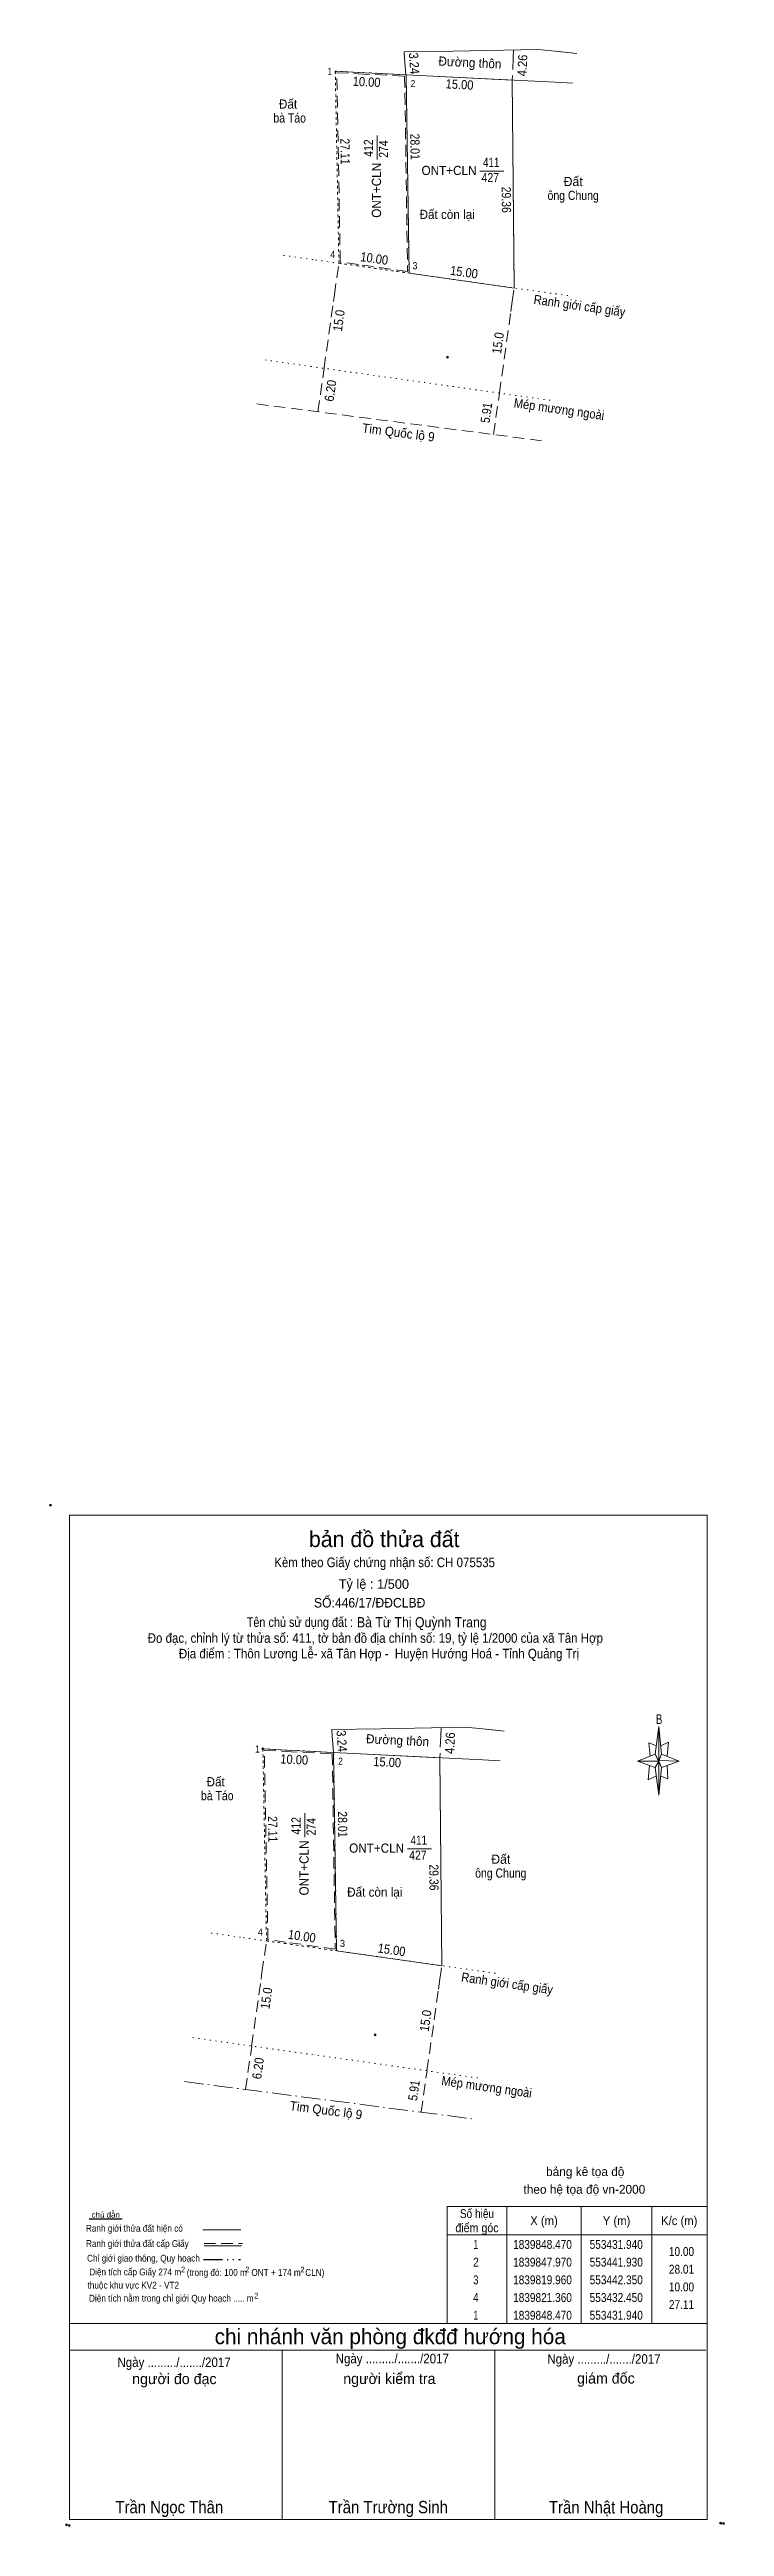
# Model space of a CAD drawing. Header units: metres. Extents: x 552853 to 553796, y 1839502 to 1839983.
# Drawn here: x 553391.6 to 553486.9, y 1839501.8 to 1839851.5 of the extents above; entities that cross this region are included whole.
import ezdxf
from ezdxf.enums import TextEntityAlignment as Align

# ---------------------------------------------------------------- set-up
doc = ezdxf.new("R2010")
doc.units = ezdxf.units.M
doc.header["$LTSCALE"] = 0.54
doc.header["$PDMODE"] = 32
doc.header["$PDSIZE"] = 0.27
for name, pattern in [('DASH_DOUBLE_DOT', [9.2, 5, -1.2, 0.3, -1.2, 0.3, -1.2]), ('DOT_DASHED', [7.7, 5, -1.2, 0.3, -1.2]), ('DOTTED', [1.5, 0.3, -1.2]), ('MEDIUM_DASHED', [4.5, 3, -1.5])]:
    doc.linetypes.add(name, pattern=pattern)
for name, color, linetype, lineweight in [('1', 7, 'DOTTED', 13), ('10', 7, 'Continuous', 13), ('16', 7, 'Continuous', 25), ('22', 7, 'MEDIUM_DASHED', 13), ('23', 7, 'Continuous', 13), ('4', 7, 'Continuous', 13), ('5', 7, 'Continuous', 13), ('63', 7, 'Continuous', 13)]:
    doc.layers.add(name, color=color, linetype=linetype, lineweight=lineweight)
doc.layers.add('34', color=7, linetype='Continuous')

msp = doc.modelspace()

# ---------------------------------------------------------------- texts
at = {"layer": '1'}
for s, rotation, width, p in [('3.24', 274.249, 0.9, (553442.4323, 1839849.5282)), ('4.26', 87.171, 0.9, (553458.9938, 1839849.2529)), ('Đường thôn', 357.134, 0.95, (553450.9175, 1839849.0464)), ('412', 90, 0.85, (553437.27, 1839837.615)), ('274', 90, 0.85, (553439.4, 1839837.48)), ('ONT+CLN', 90, 0.95, (553438.4, 1839831.655)), ('Ranh giới cấp giấy', 351.953, 0.9, (553466.329, 1839814.7239)), ('15.0', 81.946, 0.9, (553433.0785, 1839813.1739)), ('15.0', 81.946, 0.9, (553455.5485, 1839809.9939)), ('6.20', 81.935, 0.9, (553431.8987, 1839803.2738)), ('Mép mương ngoài', 351.942, 0.9, (553463.4439, 1839800.1174)), ('Tim Quốc lộ 9', 352.624, 0.95, (553440.7715, 1839796.8164)), ('5.91', 81.925, 0.85, (553453.9084, 1839800.1587))]:
    msp.add_text(s, height=1.3, rotation=rotation, dxfattribs=dict(at, width=width)).set_placement(p, align=Align.CENTER)
for s, width, p in [('Đất ', 0.95, (553425.505, 1839843.18)), ('bà Táo', 0.85, (553425.5, 1839841.22)), ('ONT+CLN', 0.95, (553447.995, 1839833.81)), ('427', 0.85, (553453.825, 1839832.81)), ('411', 0.8, (553453.945, 1839834.94)), ('ông Chung', 0.85, (553465.52, 1839830.29)), ('Đất còn lại', 0.95, (553447.735, 1839827.6))]:
    msp.add_text(s, height=1.3, dxfattribs=dict(at, width=width)).set_placement(p, align=Align.CENTER)
msp.add_text('Đất', height=1.3, dxfattribs=at).set_placement((553465.52, 1839832.25), align=Align.CENTER)
at = {"layer": '16', "width": 0.8}
for p in [(553410.45, 1839537.7), (553419.53, 1839537.68), (553427.31, 1839537.68), (553420.79, 1839534)]:
    msp.add_text('2', height=0.8, dxfattribs=at).set_placement(p, align=Align.CENTER)
at = {"layer": '34', "width": 0.9}
msp.add_text('Bà Từ Thị Quỳnh Trang', height=1.44, dxfattribs=at).set_placement((553435, 1839628.76))
at = {"layer": '4'}
for s, rotation, width, p in [('3.24', 274.249, 0.9, (553432.2123, 1839612.6582)), ('Đường thôn', 357.134, 0.95, (553440.6975, 1839612.1764)), ('4.26', 87.171, 0.9, (553448.7738, 1839612.3829)), ('10.00', 357.135, 0.9, (553426.1125, 1839609.4538)), ('15.00', 357.134, 0.9, (553439.2325, 1839609.0837)), ('28.01', 270.859, 0.85, (553432.3273, 1839600.9297)), ('27.11', 271.078, 0.85, (553422.4644, 1839600.2522)), ('412', 90, 0.85, (553427.05, 1839600.745)), ('274', 90, 0.85, (553429.18, 1839600.61)), ('ONT+CLN', 90, 0.95, (553428.18, 1839594.785)), ('29.36', 270.566, 0.85, (553445.2187, 1839593.4414)), ('10.00', 351.951, 0.9, (553427.134, 1839584.5223)), ('15.00', 351.951, 0.9, (553439.804, 1839582.5923)), ('15.0', 81.946, 0.9, (553422.8585, 1839576.3039)), ('Ranh giới cấp giấy', 351.953, 0.9, (553456.109, 1839577.8539)), ('15.0', 81.946, 0.9, (553445.3285, 1839573.1239)), ('6.20', 81.935, 0.9, (553421.6787, 1839566.4038)), ('5.91', 81.925, 0.85, (553443.6884, 1839563.2887)), ('Mép mương ngoài', 351.942, 0.9, (553453.2239, 1839563.2474)), ('Tim Quốc lộ 9', 352.624, 0.95, (553430.5515, 1839559.9464))]:
    msp.add_text(s, height=1.3, rotation=rotation, dxfattribs=dict(at, width=width)).set_placement(p, align=Align.CENTER)
for s, width, p in [(' 1', 0.9, (553421.29, 1839611.09)), (' 2', 0.9, (553433.01, 1839609.36)), (' 4', 0.95, (553421.72, 1839585.24)), (' 3', 0.95, (553433.31, 1839583.64))]:
    msp.add_text(s, height=1, dxfattribs=dict(at, width=width)).set_placement(p, align=Align.RIGHT)
for s, width, p in [('Đất ', 0.95, (553415.285, 1839606.31)), ('bà Táo', 0.85, (553415.28, 1839604.35)), ('411', 0.8, (553443.725, 1839598.07)), ('ONT+CLN', 0.95, (553437.775, 1839596.94)), ('427', 0.85, (553443.605, 1839595.94)), ('Đất còn lại', 0.95, (553437.515, 1839590.73)), ('ông Chung', 0.85, (553455.3, 1839593.42))]:
    msp.add_text(s, height=1.3, dxfattribs=dict(at, width=width)).set_placement(p, align=Align.CENTER)
msp.add_text('Đất', height=1.3, dxfattribs=at).set_placement((553455.3, 1839595.38), align=Align.CENTER)
at = {"layer": '5'}
for s, height, p in [('bản đồ thửa đất', 2.25, (553438.845, 1839640.09)), ('Tỷ lệ : 1/500', 1.35, (553437.385, 1839634.2)), ('theo hệ tọa độ vn-2000', 1.25, (553467.1, 1839548.79)), ('bảng kê tọa độ', 1.25, (553467.225, 1839551.29)), ('chi nhánh văn phòng đkđđ hướng hóa', 2.187, (553439.695, 1839527.55)), ('người đo đạc', 1.5, (553409.225, 1839521.91)), ('người kiểm tra', 1.5, (553439.575, 1839521.93)), ('giám đốc', 1.5, (553470.135, 1839521.99))]:
    msp.add_text(s, height=height, dxfattribs=at).set_placement(p, align=Align.CENTER)
for s, height, width, p in [('Kèm theo Giấy chứng nhận số: CH 075535', 1.35, 0.9, (553438.905, 1839637.26)), ('Tên chủ sử dụng đất :', 1.35, 0.85, (553426.945, 1839628.82)), ('SỐ:446/17/ĐĐCLBĐ', 1.35, 0.95, (553436.795, 1839631.56)), (' Đo đạc, chỉnh lý từ thửa số: 411, tờ bản đồ địa chính số: 19, tỷ lệ 1/2000 của xã Tân Hợp', 1.35, 0.9, (553437.37, 1839626.58)), ('Địa điểm : Thôn Lương Lễ- xã Tân Hợp -  Huyện Hướng Hoá - Tỉnh Quảng Trị ', 1.35, 0.9, (553438.33, 1839624.38)), ('B', 1.378, 0.75, (553477.65, 1839615.11)), ('chú dẫn', 0.7999, 1.05, (553399.54, 1839545.43)), ('Ranh giới thửa đất hiện có ', 0.96, 0.9, (553403.745, 1839543.43)), ('Ranh giới thửa đất cấp Giấy', 0.96, 0.9, (553404, 1839541.28)), ('Chỉ giới giao thông, Quy hoạch', 0.96, 0.9, (553404.86, 1839539.21)), ('thuộc khu vực KV2 - VT2', 0.96, 0.9, (553403.43, 1839535.4)), ('Diện tích cấp Giấy 274 m', 0.96, 0.9, (553403.69, 1839537.27)), ('(trong đó: 100 m  ONT + 174 m  CLN)', 0.96, 0.9, (553420.685, 1839537.2)), ('Diện tích nằm trong chỉ giới Quy hoạch ..... m', 0.96, 0.9, (553408.795, 1839533.56)), ('Ngày ........./......./2017', 1.35, 0.9, (553409.185, 1839524.32)), ('Ngày ........./......./2017', 1.35, 0.9, (553439.985, 1839524.85)), ('Ngày ........./......./2017', 1.35, 0.9, (553469.865, 1839524.79)), ('Trần Ngọc Thân', 1.75, 0.9, (553408.51, 1839503.67)), ('Trần Trường Sinh', 1.75, 0.9, (553439.42, 1839503.67)), ('Trần Nhật Hoàng', 1.75, 0.9, (553470.175, 1839503.65))]:
    msp.add_text(s, height=height, dxfattribs=dict(at, width=width)).set_placement(p, align=Align.CENTER)
at = {"layer": '63'}
for s, height, width, p in [(' 1', 1, 0.9, (553431.51, 1839847.96)), (' 2', 1, 0.9, (553443.23, 1839846.23)), (' 4', 1, 0.95, (553431.94, 1839822.11)), (' 3', 1, 0.95, (553443.53, 1839820.51)), ('10.00', 1.25, 0.85, (553482.59, 1839540.01)), ('28.01', 1.25, 0.85, (553482.59, 1839537.51)), ('10.00', 1.25, 0.85, (553482.59, 1839535.01)), ('27.11', 1.25, 0.85, (553482.59, 1839532.51))]:
    msp.add_text(s, height=height, dxfattribs=dict(at, width=width)).set_placement(p, align=Align.RIGHT)
for s, rotation, width, p in [('10.00', 357.135, 0.9, (553436.3325, 1839846.3238)), ('15.00', 357.134, 0.9, (553449.4525, 1839845.9537)), ('27.11', 271.078, 0.85, (553432.6844, 1839837.1222)), ('28.01', 270.859, 0.85, (553442.5473, 1839837.7997)), ('29.36', 270.566, 0.85, (553455.4387, 1839830.3114)), ('10.00', 351.951, 0.9, (553437.354, 1839821.3923)), ('15.00', 351.951, 0.9, (553450.024, 1839819.4623))]:
    msp.add_text(s, height=1.3, rotation=rotation, dxfattribs=dict(at, width=width)).set_placement(p, align=Align.CENTER)
for s, width, p in [('Số hiệu', 0.85, (553451.94, 1839545.36)), ('điểm góc', 0.9, (553451.94, 1839543.36)), ('X (m)', 0.95, (553461.4, 1839544.36)), ('Y (m)', 0.95, (553471.645, 1839544.36)), ('K/c (m)', 0.95, (553480.495, 1839544.36)), (' 2', 0.85, (553451.595, 1839538.51)), (' 1', 0.75, (553451.6, 1839541.01)), ('1839848.470', 0.85, (553461.19, 1839541.01)), ('1839847.970', 0.85, (553461.19, 1839538.51)), ('553431.940', 0.85, (553471.6, 1839541.01)), ('553441.930', 0.85, (553471.6, 1839538.51)), (' 3', 0.8, (553451.595, 1839536.01)), ('1839819.960', 0.85, (553461.19, 1839536.01)), ('553442.350', 0.85, (553471.6, 1839536.01)), (' 4', 0.85, (553451.59, 1839533.51)), ('1839821.360', 0.85, (553461.19, 1839533.51)), ('553432.450', 0.85, (553471.6, 1839533.51)), (' 1', 0.75, (553451.6, 1839531.01)), ('1839848.470', 0.85, (553461.19, 1839531.01)), ('553431.940', 0.85, (553471.6, 1839531.01))]:
    msp.add_text(s, height=1.25, dxfattribs=dict(at, width=width)).set_placement(p, align=Align.CENTER)

# ---------------------------------------------------------------- linework, layer by layer
at = {"layer": '1'}
for p, q in [((553431.94, 1839848.47), (553432.45, 1839821.36)), ((553441.93, 1839847.97), (553442.35, 1839819.96)), ((553456.91, 1839847.22), (553457.2, 1839817.86)), ((553424.62, 1839822.47), (553429.17, 1839821.83)), ((553429.17, 1839821.83), (553432.45, 1839821.36)), ((553442.35, 1839819.96), (553448.6, 1839819.08)), ((553448.6, 1839819.08), (553463, 1839817.04)), ((553463, 1839817.04), (553465.01, 1839816.76)), ((553422.03, 1839807.7), (553462.53, 1839801.97))]:
    msp.add_line(p, q, dxfattribs=at)
at = {"layer": '1', "linetype": 'Continuous'}
for p, q in [((553437.87, 1839836), (553437.87, 1839839.4)), ((553452.34, 1839834.34), (553455.74, 1839834.34))]:
    msp.add_line(p, q, dxfattribs=at)
at = {"layer": '1', "linetype": 'MEDIUM_DASHED'}
for p, q in [((553430.35, 1839806.52), (553431.68, 1839815.95)), ((553456.93, 1839815.95), (553457.2, 1839817.86)), ((553429.49, 1839800.38), (553430.36, 1839806.52)), ((553454.28, 1839797.17), (553455.11, 1839803.02))]:
    msp.add_line(p, q, dxfattribs=at)
for points in [[(553457.12, 1839851.47), (553457.06, 1839850.31), (553456.91, 1839847.22)], [(553435.2, 1839821.18), (553432.65, 1839821.53), (553432.14, 1839848.26), (553435.16, 1839848.11)], [(553435.16, 1839848.11), (553441.73, 1839847.78), (553442.15, 1839820.19), (553435.2, 1839821.18)], [(553431.68, 1839815.95), (553431.81, 1839816.89), (553432.45, 1839821.36)], [(553455.1, 1839803.02), (553456.73, 1839814.54), (553456.93, 1839815.95)]]:
    msp.add_lwpolyline(points, dxfattribs=at)
at = {"layer": '1'}
for points in [[(553435.17, 1839820.98), (553432.45, 1839821.36), (553431.94, 1839848.47), (553435.17, 1839848.31)], [(553435.17, 1839848.31), (553441.93, 1839847.97), (553442.35, 1839819.96), (553435.17, 1839820.98)], [(553432.45, 1839821.36), (553435.17, 1839820.98), (553442.35, 1839819.96)]]:
    msp.add_lwpolyline(points, dxfattribs=at)
at = {"layer": '1', "linetype": 'Continuous'}
msp.add_lwpolyline([(553441.93, 1839847.97), (553456.91, 1839847.22), (553457.2, 1839817.86), (553442.35, 1839819.96)], close=True, dxfattribs=at)
at = {"layer": '1'}
msp.add_point((553431.94, 1839848.47), dxfattribs=at)
at = {"layer": '10'}
for p, q in [((553441.65, 1839851.2), (553448.6, 1839851.32)), ((553441.65, 1839851.2), (553448.6, 1839851.32)), ((553463, 1839851.28), (553463.69, 1839851.21))]:
    msp.add_line(p, q, dxfattribs=at)
for points in [[(553441.65, 1839851.2), (553441.72, 1839850.31), (553441.89, 1839847.97)], [(553441.65, 1839851.2), (553441.72, 1839850.31), (553441.89, 1839847.97)], [(553448.6, 1839851.32), (553460.51, 1839851.53), (553463, 1839851.28), (553466.02, 1839850.98)], [(553448.6, 1839851.32), (553460.51, 1839851.53), (553463, 1839851.28)]]:
    msp.add_lwpolyline(points, dxfattribs=at)
at = {"layer": '16'}
msp.add_line((553401.84, 1839545.19), (553397.22, 1839545.19), dxfattribs=at)
at = {"layer": '22'}
msp.add_line((553420.87, 1839801.5), (553461.42, 1839796.25), dxfattribs=at)
at = {"layer": '23'}
for p, q in [((553441.65, 1839851.2), (553448.6, 1839851.32)), ((553441.65, 1839851.2), (553448.6, 1839851.32)), ((553463, 1839851.28), (553465.26, 1839851.06))]:
    msp.add_line(p, q, dxfattribs=at)
for points in [[(553441.65, 1839851.2), (553441.72, 1839850.31), (553441.89, 1839847.97)], [(553441.65, 1839851.2), (553441.72, 1839850.31), (553441.89, 1839847.97)], [(553448.6, 1839851.32), (553460.51, 1839851.53), (553463, 1839851.28), (553465.56, 1839851.03)], [(553448.6, 1839851.32), (553460.51, 1839851.53), (553463, 1839851.28)]]:
    msp.add_lwpolyline(points, dxfattribs=at)
at = {"layer": '4'}
for p, q in [((553431.43, 1839614.33), (553438.38, 1839614.45)), ((553431.43, 1839614.33), (553438.38, 1839614.45)), ((553431.43, 1839614.33), (553438.38, 1839614.45)), ((553431.43, 1839614.33), (553438.38, 1839614.45)), ((553452.78, 1839614.41), (553453.47, 1839614.34)), ((553431.71, 1839611.1), (553438.38, 1839610.77)), ((553438.38, 1839610.77), (553452.78, 1839610.04)), ((553452.78, 1839610.04), (553455.22, 1839609.92)), ((553427.65, 1839599.13), (553427.65, 1839602.53)), ((553442.12, 1839597.47), (553445.52, 1839597.47))]:
    msp.add_line(p, q, dxfattribs=at)
at = {"layer": '4', "linetype": 'DOTTED'}
for p, q in [((553421.72, 1839611.6), (553422.23, 1839584.49)), ((553431.71, 1839611.1), (553432.13, 1839583.09)), ((553446.69, 1839610.35), (553446.98, 1839580.99)), ((553414.4, 1839585.6), (553418.95, 1839584.96)), ((553418.95, 1839584.96), (553422.23, 1839584.49)), ((553432.13, 1839583.09), (553438.38, 1839582.21)), ((553438.38, 1839582.21), (553452.78, 1839580.17)), ((553452.78, 1839580.17), (553454.79, 1839579.89)), ((553411.81, 1839570.83), (553452.31, 1839565.1))]:
    msp.add_line(p, q, dxfattribs=at)
at = {"layer": '4', "linetype": 'MEDIUM_DASHED'}
for p, q in [((553420.13, 1839569.65), (553421.46, 1839579.08)), ((553446.71, 1839579.08), (553446.98, 1839580.99)), ((553419.27, 1839563.51), (553420.14, 1839569.65)), ((553444.06, 1839560.3), (553444.89, 1839566.15))]:
    msp.add_line(p, q, dxfattribs=at)
at = {"layer": '4', "linetype": 'DOT_DASHED'}
msp.add_line((553410.65, 1839564.63), (553451.2, 1839559.38), dxfattribs=at)
at = {"layer": '4'}
for points in [[(553431.43, 1839614.33), (553431.5, 1839613.44), (553431.67, 1839611.1)], [(553431.43, 1839614.33), (553431.5, 1839613.44), (553431.67, 1839611.1)], [(553431.43, 1839614.33), (553431.5, 1839613.44), (553431.67, 1839611.1)], [(553431.43, 1839614.33), (553431.5, 1839613.44), (553431.67, 1839611.1)], [(553438.38, 1839614.45), (553450.29, 1839614.66), (553452.78, 1839614.41), (553455.8, 1839614.11)], [(553438.38, 1839614.45), (553450.29, 1839614.66), (553452.78, 1839614.41), (553455.04, 1839614.19)], [(553438.38, 1839614.45), (553450.29, 1839614.66), (553452.78, 1839614.41), (553455.34, 1839614.16)], [(553438.38, 1839614.45), (553450.29, 1839614.66), (553452.78, 1839614.41)], [(553421.72, 1839611.6), (553424.95, 1839611.44), (553431.71, 1839611.1)]]:
    msp.add_lwpolyline(points, dxfattribs=at)
at = {"layer": '4', "linetype": 'MEDIUM_DASHED'}
for points in [[(553446.9, 1839614.6), (553446.84, 1839613.44), (553446.69, 1839610.35)], [(553424.98, 1839584.31), (553422.43, 1839584.66), (553421.92, 1839611.39), (553424.94, 1839611.24)], [(553424.94, 1839611.24), (553431.51, 1839610.91), (553431.93, 1839583.32), (553424.98, 1839584.31)], [(553421.46, 1839579.08), (553421.59, 1839580.02), (553422.23, 1839584.49)], [(553444.88, 1839566.15), (553446.51, 1839577.67), (553446.71, 1839579.08)]]:
    msp.add_lwpolyline(points, dxfattribs=at)
at = {"layer": '4', "linetype": 'DOTTED'}
for points in [[(553424.95, 1839584.11), (553422.23, 1839584.49), (553421.72, 1839611.6), (553424.95, 1839611.44)], [(553424.95, 1839611.44), (553431.71, 1839611.1), (553432.13, 1839583.09), (553424.95, 1839584.11)], [(553422.23, 1839584.49), (553424.95, 1839584.11), (553432.13, 1839583.09)]]:
    msp.add_lwpolyline(points, dxfattribs=at)
at = {"layer": '4'}
msp.add_lwpolyline([(553431.71, 1839611.1), (553446.69, 1839610.35), (553446.98, 1839580.99), (553432.13, 1839583.09)], close=True, dxfattribs=at)
for p in [(553421.72, 1839611.6), (553437.55, 1839571.22)]:
    msp.add_point(p, dxfattribs=at)
at = {"layer": '5'}
for p, q in [((553477.1, 1839610.85), (553477.6, 1839614.75)), ((553477.1, 1839608.95), (553474.6, 1839609.85)), ((553478, 1839610.85), (553480.5, 1839609.85)), ((553478, 1839608.95), (553477.6, 1839605.05)), ((553478.9, 1839607.35), (553477.9, 1839607.75)), ((553478.8, 1839609.25), (553478.9, 1839607.35)), ((553413.22, 1839543.7), (553418.6, 1839543.7)), ((553413.42, 1839541.46), (553418.69, 1839541.46)), ((553394.44, 1839530.49), (553484.44, 1839530.49)), ((553394.44, 1839526.69), (553484.24, 1839526.69)), ((553394.44, 1839526.69), (553484.24, 1839526.69)), ((553394.44, 1839526.69), (553484.24, 1839526.69)), ((553424.44, 1839502.79), (553424.44, 1839526.69)), ((553454.44, 1839502.79), (553454.44, 1839526.69))]:
    msp.add_line(p, q, dxfattribs=at)
at = {"layer": '5', "linetype": 'DASH_DOUBLE_DOT', "lineweight": 25}
msp.add_line((553413.32, 1839539.49), (553418.56, 1839539.49), dxfattribs=at)
at = {"layer": '5', "linetype": 'MEDIUM_DASHED'}
msp.add_line((553413.42, 1839541.78), (553418.86, 1839541.78), dxfattribs=at)
at = {"layer": '5'}
for points in [[(553394.44, 1839644.59), (553484.44, 1839644.59), (553484.44, 1839502.79), (553394.44, 1839502.79)], [(553477.6, 1839614.75), (553478, 1839610.85), (553477.6, 1839609.85)], [(553477.6, 1839609.85), (553474.6, 1839609.85), (553477.1, 1839610.85), (553478, 1839608.95), (553480.5, 1839609.85), (553477.6, 1839609.95)], [(553477.6, 1839609.85), (553477.6, 1839605.05), (553477.1, 1839608.95)]]:
    msp.add_lwpolyline(points, close=True, dxfattribs=at)
for points in [[(553477.6, 1839609.85), (553477.1, 1839610.85), (553474.6, 1839609.85)], [(553477.3, 1839612.05), (553476.2, 1839612.45), (553476.4, 1839610.55)], [(553477.6, 1839609.85), (553478, 1839608.95), (553480.5, 1839609.85)], [(553477.9, 1839612.05), (553479, 1839612.55), (553478.8, 1839610.55)], [(553476.3, 1839609.25), (553476.1, 1839607.25), (553477.2, 1839607.75)], [(553484.44, 1839502.79), (553394.44, 1839502.79), (553394.44, 1839526.69)]]:
    msp.add_lwpolyline(points, dxfattribs=at)
for p in [(553391.74, 1839645.99), (553393.98, 1839502.03), (553394.38, 1839501.95), (553486.34, 1839502.29), (553486.74, 1839502.23)]:
    msp.add_point(p, dxfattribs=at)
at = {"layer": '63'}
for p, q in [((553441.93, 1839847.97), (553448.6, 1839847.64)), ((553448.6, 1839847.64), (553463, 1839846.91)), ((553463, 1839846.91), (553465.44, 1839846.79)), ((553456.14, 1839546.99), (553456.14, 1839530.49)), ((553466.64, 1839546.99), (553466.64, 1839530.49)), ((553476.64, 1839546.99), (553476.64, 1839530.49)), ((553447.74, 1839542.99), (553484.44, 1839542.99))]:
    msp.add_line(p, q, dxfattribs=at)
msp.add_lwpolyline([(553431.94, 1839848.47), (553435.17, 1839848.31), (553441.93, 1839847.97)], dxfattribs=at)
msp.add_lwpolyline([(553447.74, 1839546.99), (553484.44, 1839546.99), (553484.44, 1839530.49), (553447.74, 1839530.49)], close=True, dxfattribs=at)
msp.add_point((553447.77, 1839808.09), dxfattribs=at)

msp.set_redraw_order([(e.dxf.handle, doc.entitydb.next_handle()) for e in msp.query("TEXT MTEXT ATTDEF DIMENSION ARC_DIMENSION")])  # texts and dimensions are drawn at this point

doc.saveas('drawing.dxf')
